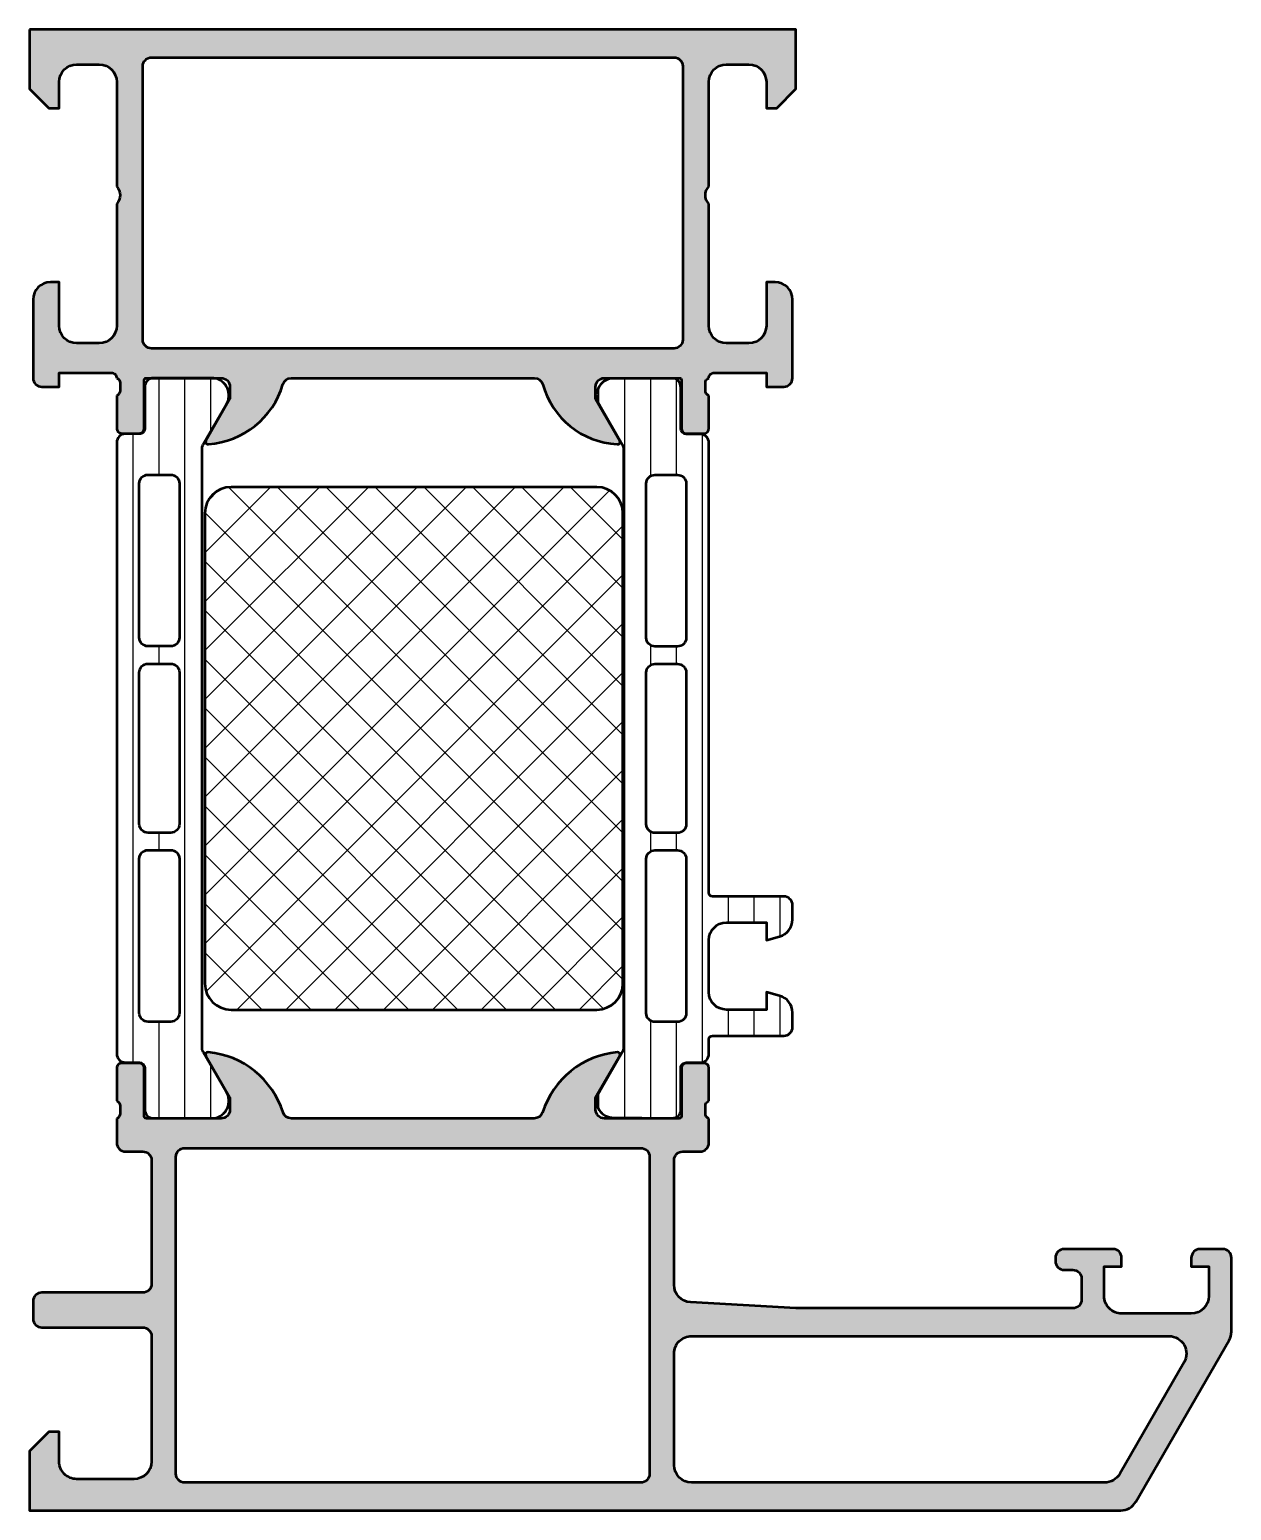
# Model space of a CAD drawing. Extents: x 0 to 69, y 0 to 85.
import ezdxf

# ---------------------------------------------------------------- set-up
doc = ezdxf.new("R2010")
doc.units = 0
for name, color, linetype, lineweight in [('0S-Alu contour', 7, 'Continuous', 50), ('0S-Alu hatch', 252, 'Continuous', 25), ('0S-Plastic contour', 254, 'Continuous', 50), ('0S-Plastic hatch', 253, 'Continuous', 25), ('0S-PT contour', 91, 'Continuous', 50), ('0S-PT hatch', 103, 'Continuous', 25)]:
    doc.layers.add(name, color=color, linetype=linetype, lineweight=lineweight)
pattern_1 = [(90, (0, 0), (-1.4859, 0), [])]

# ---------------------------------------------------------------- blocks, each defined once
blk = doc.blocks.new('345120__5D513619_C225_4E4D_87DE_9710EB73AC24_')
at = {"layer": '0S-Alu hatch'}
h = blk.add_hatch(color=256, dxfattribs=at)
edge = h.paths.add_edge_path()
edge.add_line((0, 84.99999952316278), (0, 81.59996747970575))
edge.add_line((0, 81.59996747970575), (1.099975585937499, 80.49999189376825))
edge.add_line((1.099975585937499, 80.49999189376825), (1.699951171875, 80.49999189376825))
edge.add_line((1.699951171875, 80.49999189376825), (1.699951171874999, 82.00044965744011))
edge.add_ellipse((2.700037571150557, 82.00035562808176), major_axis=(-1.000086403695935, 0), ratio=1, start_angle=270.0049498861601, end_angle=359.99461298015063, ccw=False)
edge.add_line((2.699951171875, 83.0004420280456), (4, 83.0004420280456))
edge.add_ellipse((3.999945191311759, 82.00038721974641), major_axis=(-1.00005480980111, 0), ratio=1, start_angle=180.002703004082, end_angle=269.9968598655917, ccw=False)
edge.add_line((5, 82.00043439865301), (5, 75.99999952316278))
edge.add_ellipse((4.475160659681642, 75.49999952316278), major_axis=(-0.7248836686985083, 0), ratio=1, start_angle=136.3884232636866, end_angle=223.6115767363134, ccw=False)
edge.add_line((5, 74.99999952316278), (5, 67.99999952316278))
edge.add_ellipse((3.999941202271019, 68.00005832089175), major_axis=(-1.000058799457465, 0), ratio=1, start_angle=90.00336866364188, end_angle=179.996631336242, ccw=False)
edge.add_line((4, 66.99999952316278), (2.699951171875, 66.99999952316278))
edge.add_ellipse((2.700038642443912, 68.0000869937317), major_axis=(-1.000087474394129, 0), ratio=1, start_angle=0.005011256110094564, end_angle=89.99498874391998, ccw=False)
edge.add_line((1.699951171875, 67.99999952316227), (1.699951171875, 70.49999952316278))
edge.add_line((1.699951171875, 70.49999952316278), (1.199951171875, 70.49999952316278))
edge.add_arc((1.200038642443942, 69.49991205259384), 1.000087474394158, 90.00501125608184, 179.9949887438899)
edge.add_line((0.1999511718750002, 69.49999952316328), (0.20001220703125, 64.99999952316278))
edge.add_arc((0.6999814664105888, 64.9999764115258), 0.4999692599135194, 179.9973514386468, 270.0035228322339)
edge.add_line((0.7000122070312534, 64.50000715255732), (1.70001220703125, 64.49999952316278))
edge.add_line((1.70001220703125, 64.49999952316278), (1.70001220703125, 65.29999494552607))
edge.add_line((1.70001220703125, 65.29999494552607), (4.699920654296866, 65.29999494552607))
edge.add_ellipse((4.70053773361598, 65.00062420010241), major_axis=(-0.2993713814017683, 0), ratio=1, start_angle=179.8789847210054, end_angle=270.11810102048184, ccw=False)
edge.add_ellipse((4.921072000722593, 64.73247130177513), major_axis=(-0.2788950563274193, 0), ratio=1, start_angle=178.8354106259032, end_angle=253.5801235805081, ccw=False)
edge.add_line((5.199909447265626, 64.72680289377676), (5.199909447265627, 64.27320889377677))
edge.add_ellipse((4.921041351622446, 64.26754823429971), major_axis=(-0.2789255417371629, 0), ratio=1, start_angle=106.42459455535601, end_angle=181.1628700728862, ccw=False)
edge.add_line((4.999908447265623, 64.00000489377676), (4.999908447265625, 62.11999389376825))
edge.add_arc((5.299908447265626, 62.11999389376825), 0.3000000000000007, 180, 270.0000000000002)
edge.add_line((5.299908447265627, 61.81999389376826), (6.27988276630841, 61.81999389376826))
edge.add_arc((6.279882766308411, 62.11999389376825), 0.3000000000000043, 269.9999999999998, 360)
edge.add_line((6.579882766308415, 62.11999389376825), (6.579882766308412, 64.87999189376825))
edge.add_ellipse((6.699882766308418, 64.87999189376825), major_axis=(-0.1200000000000054, 0), ratio=1, start_angle=270.00000000000296, end_angle=360, ccw=False)
edge.add_line((6.699882766308411, 64.99999189376825), (10.99987792968751, 65.00012159347528))
edge.add_ellipse((10.99989081194119, 64.50013447586733), major_axis=(-0.4999871177739147, 0), ratio=1, start_angle=179.9993980350858, end_angle=270.0014762355677, ccw=False)
edge.add_line((11.4998779296875, 64.5001292228678), (11.4998779296875, 63.8001246452331))
edge.add_line((11.4998779296875, 63.8001246452331), (10.11163330078125, 61.39560651779169))
edge.add_arc((10.2354760166632, 61.33769669777555), 0.1367134431258271, 154.9388426484942, 284.9266257937842)
edge.add_arc((9.920909795920158, 66.01638053090633), 4.823483216037484, 274.1585276595125, 343.4516360774273)
edge.add_ellipse((15.02389249098139, 64.50012159347516), major_axis=(-0.50000000000014, 0), ratio=1, start_angle=270.0000000000018, end_angle=343.45163607742734, ccw=False)
edge.add_line((15.02389249098137, 65.0001215934753), (28.97897234221998, 65.00012159347528))
edge.add_ellipse((28.97897234221998, 64.50012159347514), major_axis=(-0.5000000000001421, 0), ratio=1, start_angle=195.5022685849586, end_angle=270, ccw=False)
edge.add_arc((33.97791587154023, 65.88666448296429), 4.687671692939359, 195.5022685849561, 266.9583986954666)
edge.add_arc((33.76730593307565, 61.33526254644692), 0.1351541355356594, 253.6162966762189, 386.5182348815064)
edge.add_line((33.88824081420898, 61.3956065177917), (32.49999618530273, 63.80012464523308))
edge.add_line((32.49999618530273, 63.80012464523308), (32.49999618530273, 64.50012922286982))
edge.add_ellipse((32.99998330304908, 64.5001344758673), major_axis=(-0.4999871177739381, 0), ratio=1, start_angle=-90.00147623556319, end_angle=0.0006019649143240713, ccw=False)
edge.add_line((32.99999618530272, 65.00012159347528), (37.3000220396001, 65.00012904952963))
edge.add_ellipse((37.30002203960012, 64.88012922286983), major_axis=(-0.1199998266598214, 0), ratio=1, start_angle=180, end_angle=270.0000000000102, ccw=False)
edge.add_line((37.42002186625994, 64.88012922286981), (37.42002186625994, 62.12013122286982))
edge.add_arc((37.72002186625995, 62.12013122286981), 0.3000000000000043, 180, 269.9999999999986)
edge.add_line((37.72002186625994, 61.8201312228698), (38.69999618530272, 61.8201312228698))
edge.add_arc((38.69999618530271, 62.12013122286982), 0.3000000000000043, 270.0000000000013, 360)
edge.add_line((38.99999618530272, 62.12013122286982), (38.99999618530272, 64.00014222287832))
edge.add_ellipse((39.07886328094587, 64.26768556340126), major_axis=(-0.2789255417371403, 0), ratio=1, start_angle=-1.1628700728896888, end_angle=73.57540544464757, ccw=False)
edge.add_line((38.79999518530272, 64.27334622287833), (38.79999518530274, 64.72694022287833))
edge.add_ellipse((39.07883263184575, 64.73260863087673), major_axis=(-0.2788950563274028, 0), ratio=1, start_angle=-73.58012358049967, end_angle=1.1645893741024906, ccw=False)
edge.add_ellipse((39.29930476826629, 65.00068653841224), major_axis=(-0.2993091018266884, 0), ratio=1, start_angle=-90.12344696696829, end_angle=0.1066851849668069, ccw=False)
edge.add_line((39.2999496459961, 65.29999494552607), (42.29985809326172, 65.29999494552607))
edge.add_line((42.29985809326172, 65.29999494552607), (42.29985809326172, 64.49999952316278))
edge.add_line((42.29985809326172, 64.49999952316278), (43.29985809326171, 64.50000715255732))
edge.add_arc((43.29988883388238, 64.99997641152581), 0.4999692599135316, 269.9964771677659, 360.0026485613531)
edge.add_line((43.79985809326172, 64.99999952316283), (43.79991912841797, 69.49999952316278))
edge.add_arc((42.79983165784902, 69.49991205259384), 1.000087474394158, 0.0050112561101264, 89.99498874391819)
edge.add_line((42.79991912841796, 70.49999952316278), (42.29991912841796, 70.49999952316278))
edge.add_line((42.29991912841796, 70.49999952316278), (42.29991912841796, 67.99999952316278))
edge.add_ellipse((41.29983165784902, 68.00008699373171), major_axis=(-1.000087474394165, 0), ratio=1, start_angle=90.00501125608218, end_angle=179.99498874389, ccw=False)
edge.add_line((41.29991912841797, 66.99999952316278), (39.99987030029297, 66.99999952316278))
edge.add_ellipse((39.99992287798285, 68.0000482859621), major_axis=(-1.000048764181448, 0), ratio=1, start_angle=0.0027937662852082212, end_angle=89.99698766716602, ccw=False)
edge.add_line((38.99987411499024, 67.99999952316415), (38.99987411499024, 74.99999952316278))
edge.add_ellipse((39.52471345530859, 75.49999952316278), major_axis=(-0.7248836686985038, 0), ratio=1, start_angle=-43.61157673631379, end_angle=43.61157673631379, ccw=False)
edge.add_line((38.99987411499024, 75.99999952316278), (38.99987411499024, 82.00043439865107))
edge.add_ellipse((39.99991888881756, 82.00039725470883), major_axis=(-1.000044774517131, 0), ratio=1, start_angle=270.00278379275005, end_angle=359.9978719041484, ccw=False)
edge.add_line((39.99987030029297, 83.0004420280456), (41.29991912841797, 83.0004420280456))
edge.add_ellipse((41.2998327291424, 82.00035562808176), major_axis=(-1.000086403695928, 0), ratio=1, start_angle=180.0053870199847, end_angle=269.99505011383974, ccw=False)
edge.add_line((42.29991912841796, 82.00044965744101), (42.29991912841796, 80.49999189376825))
edge.add_line((42.29991912841796, 80.49999189376825), (42.89989471435546, 80.49999189376825))
edge.add_line((42.89989471435546, 80.49999189376825), (43.99987030029296, 81.59996747970575))
edge.add_line((43.99987030029296, 81.59996747970575), (43.99987030029298, 84.99999952316278))
edge.add_line((43.99987030029298, 84.99999952316278), (0, 84.99999952316278))
edge = h.paths.add_edge_path()
edge.add_line((6.500015258789062, 67.19999647140497), (6.500015258789062, 82.89999341964715))
edge.add_ellipse((7.000017999656677, 82.89999067877955), major_axis=(-0.500002740875127, 0), ratio=1, start_angle=270.00031407857136, end_angle=359.99968592151924, ccw=False)
edge.add_line((7.000015258789062, 83.39999341964716), (36.99985885620117, 83.39999341964716))
edge.add_ellipse((36.99985611533357, 82.89999067877955), major_axis=(-0.5000027408751199, 0), ratio=1, start_angle=180.0003140784808, end_angle=269.99968592142943, ccw=False)
edge.add_line((37.49985885620117, 82.89999341964715), (37.49985885620117, 67.19999647140577))
edge.add_ellipse((36.99985611533357, 67.19999921227259), major_axis=(-0.5000027408751199, 0), ratio=1, start_angle=90.00031407857063, end_angle=179.9996859215194, ccw=False)
edge.add_line((36.99985885620117, 66.69999647140497), (7.000015258789062, 66.69999647140497))
edge.add_ellipse((7.000017999656683, 67.19999921227259), major_axis=(-0.5000027408751332, 0), ratio=1, start_angle=0.00031407848081244083, end_angle=89.9996859214279, ccw=False)
at = {"layer": '0S-Alu contour', "color": 7}
for points in [[(0, 84.99999952316278), (0, 81.59996747970575), (1.099975585937499, 80.49999189376825), (1.699951171875, 80.49999189376825), (1.699951171874999, 82.00044965744011)], [(42.29991912841796, 82.00044965744101), (42.29991912841796, 80.49999189376825), (42.89989471435546, 80.49999189376825), (43.99987030029296, 81.59996747970575), (43.99987030029298, 84.99999952316278), (0, 84.99999952316278)], [(7.000015258789062, 83.39999341964716), (36.99985885620117, 83.39999341964716)], [(2.699951171875, 83.0004420280456), (4, 83.0004420280456)], [(6.500015258789062, 67.19999647140497), (6.500015258789062, 82.89999341964715)], [(37.49985885620117, 82.89999341964715), (37.49985885620117, 67.19999647140577)], [(39.99987030029297, 83.0004420280456), (41.29991912841797, 83.0004420280456)], [(5, 82.00043439865301), (5, 75.99999952316278)], [(38.99987411499024, 75.99999952316278), (38.99987411499024, 82.00043439865107)], [(5, 74.99999952316278), (5, 67.99999952316278)], [(38.99987411499024, 67.99999952316415), (38.99987411499024, 74.99999952316278)], [(1.699951171875, 67.99999952316227), (1.699951171875, 70.49999952316278), (1.199951171875, 70.49999952316278)], [(42.79991912841796, 70.49999952316278), (42.29991912841796, 70.49999952316278), (42.29991912841796, 67.99999952316278)], [(0.1999511718750002, 69.49999952316328), (0.20001220703125, 64.99999952316278)], [(43.79985809326172, 64.99999952316283), (43.79991912841797, 69.49999952316278)], [(4, 66.99999952316278), (2.699951171875, 66.99999952316278)], [(36.99985885620117, 66.69999647140497), (7.000015258789062, 66.69999647140497)], [(41.29991912841797, 66.99999952316278), (39.99987030029297, 66.99999952316278)], [(0.7000122070312534, 64.50000715255732), (1.70001220703125, 64.49999952316278), (1.70001220703125, 65.29999494552607), (4.699920654296866, 65.29999494552607)], [(5.199909447265626, 64.72680289377676), (5.199909447265627, 64.27320889377677)], [(6.579882766308415, 62.11999389376825), (6.579882766308412, 64.87999189376825)], [(6.699882766308411, 64.99999189376825), (10.99987792968751, 65.00012159347528)], [(15.02389249098137, 65.0001215934753), (28.97897234221998, 65.00012159347528)], [(32.99999618530272, 65.00012159347528), (37.3000220396001, 65.00012904952963)], [(37.42002186625994, 64.88012922286981), (37.42002186625994, 62.12013122286982)], [(38.79999518530272, 64.27334622287833), (38.79999518530274, 64.72694022287833)], [(39.2999496459961, 65.29999494552607), (42.29985809326172, 65.29999494552607), (42.29985809326172, 64.49999952316278), (43.29985809326171, 64.50000715255732)], [(4.999908447265623, 64.00000489377676), (4.999908447265625, 62.11999389376825)], [(11.4998779296875, 64.5001292228678), (11.4998779296875, 63.8001246452331), (10.11163330078125, 61.39560651779169)], [(33.88824081420898, 61.3956065177917), (32.49999618530273, 63.80012464523308), (32.49999618530273, 64.50012922286982)], [(38.99999618530272, 62.12013122286982), (38.99999618530272, 64.00014222287832)], [(5.299908447265627, 61.81999389376826), (6.27988276630841, 61.81999389376826)], [(37.72002186625994, 61.8201312228698), (38.69999618530272, 61.8201312228698)]]:
    blk.add_lwpolyline(points, dxfattribs=at)
at = {"layer": '0S-Alu contour', "color": 7, "extrusion": (0, 0, -1)}
for centre, radius, start, end in [((-7.000017999656677, 82.89999067877955), 0.500002740875127, 0.0003140784807261, 89.99968592142865), ((-36.99985611533357, 82.89999067877955), 0.5000027408751199, 90.00031407857054, 179.9996859215192), ((-2.700037571150557, 82.00035562808176), 1.000086403695935, 0.0053870198493499, 89.9950501138399), ((-3.999945191311759, 82.00038721974641), 1.00005480980111, 90.00314013440828, 179.997296995918), ((-39.99991888881756, 82.00039725470883), 1.000044774517131, 0.0021280958516367, 89.99721620724998), ((-41.2998327291424, 82.00035562808176), 1.000086403695928, 90.00494988616028, 179.9946129800153), ((-4.475160659681642, 75.49999952316278), 0.7248836686985083, 136.3884232636866, 223.6115767363134), ((-39.52471345530859, 75.49999952316278), 0.7248836686985038, 316.3884232636862, 43.61157673631377), ((-2.700038642443912, 68.0000869937317), 1.000087474394129, 270.0050112560801, 359.9949887438899), ((-3.999941202271019, 68.00005832089175), 1.000058799457465, 180.003368663758, 269.9966313363581), ((-7.000017999656683, 67.19999921227259), 0.5000027408751332, 270.0003140785721, 359.9996859215192), ((-36.99985611533357, 67.19999921227259), 0.5000027408751199, 180.0003140784807, 269.9996859214294), ((-39.99992287798285, 68.0000482859621), 1.000048764181448, 270.003012332834, 359.9972062337148), ((-41.29983165784902, 68.00008699373171), 1.000087474394165, 180.0050112561101, 269.9949887439178), ((-4.70053773361598, 65.00062420010241), 0.2993713814017683, 89.88189897951818, 180.1210152789946), ((-4.921072000722593, 64.73247130177513), 0.2788950563274193, 106.4198764194919, 181.1645893740969), ((-6.699882766308418, 64.87999189376825), 0.1200000000000054, 0, 89.99999999999703), ((-10.99989081194119, 64.50013447586733), 0.4999871177739148, 89.99852376443229, 180.0006019649143), ((-15.02389249098139, 64.50012159347516), 0.50000000000014, 16.5483639225727, 89.99999999999817), ((-28.97897234221998, 64.50012159347514), 0.5000000000001421, 90, 164.4977314150414), ((-32.99998330304908, 64.5001344758673), 0.4999871177739381, 359.9993980350857, 90.00147623556323), ((-37.30002203960012, 64.88012922286983), 0.1199998266598214, 89.99999999998983, 180), ((-39.07883263184575, 64.73260863087673), 0.2788950563274028, 358.8354106258975, 73.58012358049979), ((-39.29930476826629, 65.00068653841224), 0.2993091018266884, 359.8933148150332, 90.12344696696834), ((-4.921041351622446, 64.26754823429971), 0.2789255417371629, 178.8371299271138, 253.575405444644), ((-39.07886328094587, 64.26768556340126), 0.2789255417371403, 286.4245945553525, 1.162870072889672)]:
    blk.add_arc(centre, radius, start, end, dxfattribs=at)
at = {"layer": '0S-Alu contour', "color": 7}
for centre, radius, start, end in [((1.200038642443942, 69.49991205259384), 1.000087474394158, 90.00501125608184, 179.9949887438899), ((42.79983165784902, 69.49991205259384), 1.000087474394158, 0.0050112561101264, 89.99498874391819), ((0.6999814664105888, 64.9999764115258), 0.4999692599135194, 179.9973514386468, 270.0035228322339), ((9.920909795920158, 66.01638053090633), 4.823483216037484, 274.1585276595125, 343.4516360774273), ((33.97791587154023, 65.88666448296429), 4.687671692939359, 195.5022685849561, 266.9583986954666), ((43.29988883388238, 64.99997641152581), 0.4999692599135316, 269.9964771677659, 0.0026485613531484), ((5.299908447265626, 62.11999389376825), 0.3000000000000007, 180, 270.0000000000002), ((6.279882766308411, 62.11999389376825), 0.3000000000000043, 269.9999999999998, 0), ((37.72002186625995, 62.12013122286981), 0.3000000000000043, 180, 269.9999999999986), ((38.69999618530271, 62.12013122286982), 0.3000000000000043, 270.0000000000013, 0), ((10.2354760166632, 61.33769669777555), 0.1367134431258271, 154.9388426484942, 284.9266257937842), ((33.76730593307565, 61.33526254644692), 0.1351541355356594, 253.6162966762189, 26.51823488150635)]:
    blk.add_arc(centre, radius, start, end, dxfattribs=at)
blk = doc.blocks.new('284035__A3D7CD79_B9CD_47EB_A860_35C0FE512567___393F208A_9C1D_455E_886C_1806FA2FA6F2_')
at = {"layer": '0S-Plastic hatch'}
h = blk.add_hatch(dxfattribs=at)
h.set_pattern_fill('ANSI31', color=256, scale=0.4680000000000001, angle=45, style=0)
h.set_pattern_definition(pattern_1)
edge = h.paths.add_edge_path()
edge.add_line((4.99875316199033, 61.29235577843108), (4.999865851479134, 26.20985706892869))
edge.add_arc((5.499863172325637, 26.20987292702808), 0.4999973210979835, 180.0018172140356, 270.0020240769155)
edge.add_line((5.499880835634241, 25.70987560624209), (6.310215562531987, 25.70990423279008))
edge.add_ellipse((6.310226160577547, 25.40990423297728), major_axis=(-0.2999999999999987, 0), ratio=1, start_angle=180.0020752991279, end_angle=270.00202407760605, ccw=False)
edge.add_line((6.610226160380755, 25.4099150992182), (6.609981139799932, 23.00991670582849))
edge.add_arc((7.109977117006169, 23.00993217644588), 0.499995977445579, 180.0017728165192, 270.0020872367505)
edge.add_line((7.10999533143641, 22.50993619933206), (10.58653936268191, 22.51006284689494))
edge.add_arc((10.44419286180014, 23.49987576636565), 0.9999960709244833, 278.1836833497854, 392.7290913977267)
edge.add_line((11.28542592802038, 24.04054116211618), (9.966873498563984, 26.32415025136554))
edge.add_ellipse((10.39987715981602, 26.57416590955994), major_axis=(-0.5000000000000481, 0), ratio=1, start_angle=0.0018117430832944592, end_angle=30.002071897231076, ccw=False)
edge.add_line((9.899877160065945, 26.57415009911673), (9.898790847672744, 60.92841780917886))
edge.add_ellipse((10.39879084742281, 60.92843361962196), major_axis=(-0.5000000000000366, 0), ratio=1, start_angle=-29.997921301458177, end_angle=0.0018117430832944592, ccw=False)
edge.add_line((9.965769075782111, 61.17841790969873), (11.28415607356917, 63.46212251095384))
edge.add_arc((10.44288384291037, 64.00272696504832), 0.9999960709244877, 327.2750591980468, 441.8204672459867)
edge.add_line((10.58515863982459, 64.99255019372475), (7.10861440020827, 64.99242354616824))
edge.add_arc((7.108632614638507, 64.49242756905446), 0.4999959774455521, 90.00208723675013, 180.0023777790715)
edge.add_line((6.608636637623515, 64.49240681918452), (6.6090555134638, 62.09244994367308))
edge.add_ellipse((6.309055518033103, 62.0923975836117), major_axis=(-0.29999999999999, 0), ratio=1, start_angle=90.0020240765632, end_angle=180.010000035117, ccw=False)
edge.add_line((6.309066116073203, 61.79239758379891), (5.498732819528203, 61.79236895731642))
edge.add_arc((5.498750482836811, 61.29237163653045), 0.4999973210979595, 90.00202407691594, 180.0018172140356)
edge = h.paths.add_edge_path()
edge.add_line((6.299314550049844, 50.10129095037584), (6.299314550049844, 58.95130010564918))
edge.add_ellipse((6.799299291260775, 58.95130010565438), major_axis=(-0.4999847412109304, 0), ratio=1, start_angle=269.9999999999992, end_angle=360, ccw=False)
edge.add_line((6.799299291260782, 59.45128484686531), (8.099309972413124, 59.45128484686531))
edge.add_ellipse((8.099309972413131, 58.95126958807625), major_axis=(-0.5000152587890554, 0), ratio=1, start_angle=180, end_angle=270.0000000000008, ccw=False)
edge.add_line((8.599325231202188, 58.95126958807106), (8.599325231202188, 50.10129095038099))
edge.add_ellipse((8.099328870558866, 50.1012873110243), major_axis=(-0.4999963606565677, 0), ratio=1, start_angle=89.9995829574089, end_angle=180.0004170428646, ccw=False)
edge.add_line((8.099325231202188, 49.60129095038098), (6.799331124934271, 49.60129095038098))
edge.add_ellipse((6.799314552137465, 50.10129095219395), major_axis=(-0.5000000020876216, 0), ratio=1, start_angle=0, end_angle=90.00189910261582, ccw=False)
edge = h.paths.add_edge_path()
edge.add_line((8.599325231202188, 48.10129095037579), (8.599325231202188, 39.40128484686011))
edge.add_ellipse((8.099325231202174, 39.40128484686532), major_axis=(-0.5000000000000142, 0), ratio=1, start_angle=90.000000001192, end_angle=180, ccw=False)
edge.add_line((8.099325231212577, 38.90128484686531), (6.799314550060246, 38.9012848468653))
edge.add_ellipse((6.79931455004983, 39.4012848468653), major_axis=(-0.4999999999999929, 0), ratio=1, start_angle=0, end_angle=90.00000000119371, ccw=False)
edge.add_line((6.299314550049837, 39.4012848468601), (6.299314550049844, 48.10129095037578))
edge.add_ellipse((6.799314550049844, 48.10129095038099), major_axis=(-0.5, 0), ratio=1, start_angle=270, end_angle=360, ccw=False)
edge.add_line((6.799314550049844, 48.60129095038098), (8.099325231202203, 48.60129095038098))
edge.add_ellipse((8.099325231202199, 48.10129095038099), major_axis=(-0.4999999999999929, 0), ratio=1, start_angle=180, end_angle=269.9999999999996, ccw=False)
edge = h.paths.add_edge_path()
edge.add_line((6.299314550039456, 28.55129095107429), (6.299314550039456, 37.40128484755855))
edge.add_ellipse((6.799314552196763, 37.4012848456811), major_axis=(-0.5000000021573073, 0), ratio=1, start_angle=269.9981009105044, end_angle=360, ccw=False)
edge.add_line((6.799331124879076, 37.90128484756375), (8.099325231191814, 37.90128484756376))
edge.add_ellipse((8.099328870548534, 37.4012884869205), major_axis=(-0.4999963606565109, 0), ratio=1, start_angle=179.9995829571355, end_angle=270.0004170425959, ccw=False)
edge.add_line((8.5993252311918, 37.40128484756374), (8.5993252311918, 28.55129095107944))
edge.add_ellipse((8.099328870548424, 28.55128731172282), major_axis=(-0.499996360656621, 0), ratio=1, start_angle=89.9995829574151, end_angle=180.0004170428646, ccw=False)
edge.add_line((8.0993252311918, 28.05129095107944), (6.799331124923897, 28.05129095107945))
edge.add_ellipse((6.799314552127077, 28.55129095289241), major_axis=(-0.5000000020876216, 0), ratio=1, start_angle=0, end_angle=90.00189910261747, ccw=False)
at = {"layer": '0S-Alu contour', "color": 7}
for points in [[(6.299314550049844, 50.10129095037584), (6.299314550049844, 58.95130010564918)], [(6.799299291260782, 59.45128484686531), (8.099309972413124, 59.45128484686531)], [(8.599325231202188, 58.95126958807106), (8.599325231202188, 50.10129095038099)], [(8.099325231202188, 49.60129095038098), (6.799331124934271, 49.60129095038098)], [(6.799314550049844, 48.60129095038098), (8.099325231202203, 48.60129095038098)], [(6.299314550049837, 39.4012848468601), (6.299314550049844, 48.10129095037578)], [(8.599325231202188, 48.10129095037579), (8.599325231202188, 39.40128484686011)], [(8.099325231212577, 38.90128484686531), (6.799314550060246, 38.9012848468653)], [(6.299314550039456, 28.55129095107429), (6.299314550039456, 37.40128484755855)], [(6.799331124879076, 37.90128484756375), (8.099325231191814, 37.90128484756376)], [(8.5993252311918, 37.40128484756374), (8.5993252311918, 28.55129095107944)], [(8.0993252311918, 28.05129095107944), (6.799331124923897, 28.05129095107945)]]:
    blk.add_lwpolyline(points, dxfattribs=at)
at = {"layer": '0S-Alu contour', "color": 7, "extrusion": (0, 0, -1)}
for centre, radius, start, end in [((-6.799299291260775, 58.95130010565438), 0.4999847412109304, 0, 90.00000000000081), ((-8.099309972413131, 58.95126958807625), 0.5000152587890554, 89.9999999999992, 180), ((-6.799314552137465, 50.10129095219395), 0.5000000020876216, 269.9981008973842, 0), ((-8.099328870558866, 50.1012873110243), 0.4999963606565677, 179.9995829571354, 270.0004170425911), ((-6.799314550049844, 48.10129095038099), 0.5, 0, 90), ((-8.099325231202199, 48.10129095038099), 0.4999999999999929, 90.0000000000004, 180), ((-6.79931455004983, 39.4012848468653), 0.4999999999999929, 269.9999999988063, 0), ((-8.099325231202174, 39.40128484686532), 0.5000000000000142, 180, 269.999999998808), ((-6.799314552196763, 37.4012848456811), 0.5000000021573073, 0, 90.00189908949562), ((-8.099328870548534, 37.4012884869205), 0.4999963606565109, 89.99958295740409, 180.0004170428646), ((-6.799314552127077, 28.55129095289241), 0.5000000020876216, 269.9981008973825, 0), ((-8.099328870548424, 28.55128731172282), 0.499996360656621, 179.9995829571354, 270.0004170425849)]:
    blk.add_arc(centre, radius, start, end, dxfattribs=at)
at = {"layer": '0S-Plastic contour', "color": 7}
for points in [[(10.58515863982459, 64.99255019372475), (7.10861440020827, 64.99242354616824)], [(6.608636637623515, 64.49240681918452), (6.6090555134638, 62.09244994367308)], [(9.965769075782111, 61.17841790969873), (11.28415607356917, 63.46212251095384)], [(4.99875316199033, 61.29235577843108), (4.999865851479134, 26.20985706892869)], [(6.309066116073203, 61.79239758379891), (5.498732819528203, 61.79236895731642)], [(9.899877160065945, 26.57415009911673), (9.898790847672744, 60.92841780917886)], [(5.499880835634241, 25.70987560624209), (6.310215562531987, 25.70990423279008)], [(11.28542592802038, 24.04054116211618), (9.966873498563984, 26.32415025136554)], [(6.610226160380755, 25.4099150992182), (6.609981139799932, 23.00991670582849)], [(7.10999533143641, 22.50993619933206), (10.58653936268191, 22.51006284689494)]]:
    blk.add_lwpolyline(points, dxfattribs=at)
for centre, radius, start, end in [((7.108632614638507, 64.49242756905446), 0.4999959774455521, 90.00208723675013, 180.0023777790715), ((10.44288384291037, 64.00272696504832), 0.9999960709244877, 327.2750591980468, 81.82046724598675), ((5.498750482836811, 61.29237163653045), 0.4999973210979595, 90.00202407691594, 180.0018172140356), ((5.499863172325637, 26.20987292702808), 0.4999973210979835, 180.0018172140356, 270.0020240769155), ((10.44419286180014, 23.49987576636565), 0.9999960709244833, 278.1836833497854, 32.72909139772675), ((7.109977117006169, 23.00993217644588), 0.499995977445579, 180.0017728165192, 270.0020872367505)]:
    blk.add_arc(centre, radius, start, end, dxfattribs=at)
at = {"layer": '0S-Plastic contour', "color": 7, "extrusion": (0, 0, -1)}
for centre, radius, start, end in [((-6.309055518033103, 62.0923975836117), 0.29999999999999, 179.989999964883, 269.9979759234368), ((-10.39879084742281, 60.92843361962196), 0.5000000000000366, 359.9981882569167, 29.99792130145823), ((-10.39987715981602, 26.57416590955994), 0.5000000000000481, 329.9979281027689, 359.9981882569167), ((-6.310226160577547, 25.40990423297728), 0.2999999999999987, 89.99797592239396, 179.9979247008721)]:
    blk.add_arc(centre, radius, start, end, dxfattribs=at)
blk = doc.blocks.new('284035__770BF526_16D2_4303_8D42_E1DBD046E04F___C1C54037_022A_4118_9777_8D32D1AEF138_')
at = {"layer": '0S-Plastic hatch'}
h = blk.add_hatch(dxfattribs=at)
h.set_pattern_fill('ANSI31', color=256, scale=0.4680000000000001, angle=45, style=0)
h.set_pattern_definition(pattern_1)
edge = h.paths.add_edge_path()
edge.add_line((34.09998855703174, 60.91833314019055), (34.10107486946282, 26.56406438459115))
edge.add_ellipse((33.60107486977208, 26.56404679696934), major_axis=(-0.500000000000068, 0), ratio=1, start_angle=150.0020786985412, end_angle=180.0020153930485, ccw=False)
edge.add_line((34.0340966414128, 26.31406250689255), (32.71570964362576, 24.03035790563746))
edge.add_arc((33.48901955307809, 23.49461144635507), 0.9407616513712657, 145.2859152921439, 265.4693820780111)
edge.add_line((33.41470707737032, 22.55678942664932), (36.89124857317617, 22.52076237158533))
edge.add_arc((36.9248632237438, 22.98612432631836), 0.466574424551672, 265.8685097930475, 361.7132389421505)
edge.add_line((37.39122907957142, 23.00007359740677), (37.39081019935863, 25.40007196674527))
edge.add_ellipse((37.69081019916184, 25.40008283297958), major_axis=(-0.3000000000000041, 0), ratio=1, start_angle=-89.99792470211253, end_angle=0.002075297898500139, ccw=False)
edge.add_line((37.69079933292751, 25.7000828327828), (38.50113066574241, 25.700111459201))
edge.add_arc((38.50111523435811, 26.20010878006084), 0.4999973210979719, 270.0017683158601, 360.0023822800018)
edge.add_line((39.00111255502389, 26.20012956926355), (39.00243310001383, 27.04120181439143))
edge.add_ellipse((39.20243310001383, 27.04120181439143), major_axis=(-0.1999999999999957, 0), ratio=1, start_angle=270.00000000000205, end_angle=360, ccw=False)
edge.add_line((39.20243310001382, 27.24120181439142), (43.30243310000217, 27.24120181439142))
edge.add_arc((43.30243310000218, 27.74120181439143), 0.5000000000000031, 269.9999999999992, 360)
edge.add_line((43.80243310000218, 27.74120181439142), (43.80243310000173, 28.57195103774948))
edge.add_arc((42.80243310000226, 28.57195103774945), 0.9999999999994567, 0, 74.99999999891949)
edge.add_line((43.06125214512286, 29.53787686403311), (42.30243310000229, 29.74120181439137))
edge.add_line((42.30243310000229, 29.74120181439137), (42.30243310000218, 28.74120181439142))
edge.add_line((42.30243310000218, 28.74120181439142), (40.00243310001383, 28.74120181439142))
edge.add_ellipse((40.00414234573504, 29.74532829859306), major_axis=(-1.004127938958025, 0), ratio=1, start_angle=0.23408772131568867, end_angle=89.90246998467933, ccw=False)
edge.add_line((39.00002278728715, 29.74122584341729), (39.00002278728715, 32.74110419756097))
edge.add_ellipse((40.00414213385486, 32.73707584171383), major_axis=(-1.004127427074081, 0), ratio=1, start_angle=270.097517975085, end_angle=359.770140321516, ccw=False)
edge.add_line((40.00243310001378, 33.74120181439143), (42.30243310000219, 33.74120181439142))
edge.add_line((42.30243310000219, 33.74120181439142), (42.30243310000218, 32.74120181439142))
edge.add_line((42.30243310000218, 32.74120181439142), (43.06125214512285, 32.9445267647196))
edge.add_arc((42.80243310000205, 33.91045259100384), 1.000000000000067, 285.0000000010829, 360)
edge.add_line((43.80243310000213, 33.91045259100381), (43.80243310000213, 34.74120181439148))
edge.add_arc((43.30243310000218, 34.74120181439148), 0.4999999999999467, 0, 90)
edge.add_line((43.30243310000218, 35.24120181439143), (39.2024331000139, 35.24120181439143))
edge.add_ellipse((39.20416165290917, 35.44537491023468), major_axis=(-0.2041804127758823, 0), ratio=1, start_angle=1.1558689438177794, end_angle=89.51493893428051, ccw=False)
edge.add_line((39.00002278728715, 35.44125611139533), (38.99999986572914, 61.28262292094751))
edge.add_arc((38.50000254486929, 61.28260748956321), 0.4999973210979746, 0.0017683158931002, 90.00238227991125)
edge.add_line((38.49998175566661, 61.78260481022899), (37.68965042285168, 61.7825761838108))
edge.add_ellipse((37.68963955661738, 62.082576183614), major_axis=(-0.3000000000000041, 0), ratio=1, start_angle=0.002075297898500139, end_angle=90.00207529788338, ccw=False)
edge.add_line((37.38963955681416, 62.08256531737969), (37.38988457739498, 64.48256371076516))
edge.add_arc((36.88988860018874, 64.4825482401454), 0.4999959774455828, 0.0017728167248697, 90.00237777907287)
edge.add_line((36.88986785031883, 64.98254421716042), (33.413326354513, 64.98241756969632))
edge.add_arc((33.55567285539478, 63.99260465022564), 0.9999960709244813, 98.1836833497854, 212.7290913977266)
edge.add_line((32.71443978917453, 63.45193925447511), (34.03299221863093, 61.16833016522574))
edge.add_ellipse((33.59998855737901, 60.91831450703137), major_axis=(-0.4999999999999318, 0), ratio=1, start_angle=180.0021352027152, end_angle=210.0020718972341, ccw=False)
edge = h.paths.add_edge_path()
edge.add_line((35.40054048600312, 50.09119556902756), (35.40054048600312, 58.94118946551185))
edge.add_ellipse((35.90053684664648, 58.94119310486849), major_axis=(-0.4999963606566095, 0), ratio=1, start_angle=-90.0004170425853, end_angle=0.00041704286462618256, ccw=False)
edge.add_line((35.90054048600311, 59.44118946551185), (37.20053459227101, 59.44118946551185))
edge.add_ellipse((37.20055116506783, 58.94118946369888), major_axis=(-0.5000000020876283, 0), ratio=1, start_angle=180, end_angle=270.001899102617, ccw=False)
edge.add_line((37.70055116715546, 58.94118946551699), (37.70055116715547, 50.09119556903273))
edge.add_ellipse((37.20055116499816, 50.09119557091019), major_axis=(-0.5000000021573054, 0), ratio=1, start_angle=89.99810091050358, end_angle=180, ccw=False)
edge.add_line((37.20053459231584, 49.59119556902755), (35.9005404860031, 49.59119556902752))
edge.add_ellipse((35.90053684664638, 50.09119192967078), major_axis=(-0.4999963606565056, 0), ratio=1, start_angle=-0.000417042864683026, end_angle=90.00041704259593, ccw=False)
edge = h.paths.add_edge_path()
edge.add_line((35.40054048599273, 39.39118946621551), (35.40054048599273, 48.09119556973119))
edge.add_ellipse((35.90054048599274, 48.09119556972597), major_axis=(-0.5000000000000134, 0), ratio=1, start_angle=270.000000001192, end_angle=360, ccw=False)
edge.add_line((35.90054048598234, 48.59119556972599), (37.20055116713466, 48.591195569726))
edge.add_ellipse((37.20055116714509, 48.09119556972599), major_axis=(-0.5000000000000053, 0), ratio=1, start_angle=180, end_angle=270.00000000119445, ccw=False)
edge.add_line((37.70055116714509, 48.09119556973119), (37.70055116714508, 39.39118946621551))
edge.add_ellipse((37.20055116714508, 39.39118946621031), major_axis=(-0.4999999999999982, 0), ratio=1, start_angle=90, end_angle=180, ccw=False)
edge.add_line((37.20055116714508, 38.89118946621032), (35.90054048599272, 38.89118946621032))
edge.add_ellipse((35.90054048599273, 39.39118946621031), major_axis=(-0.4999999999999938, 0), ratio=1, start_angle=0, end_angle=89.9999999999992, ccw=False)
edge = h.paths.add_edge_path()
edge.add_line((35.40054048599273, 28.54121082852024), (35.40054048599273, 37.39118946621031))
edge.add_ellipse((35.90053684663606, 37.39119310556699), major_axis=(-0.4999963606565686, 0), ratio=1, start_angle=-90.00041704259098, end_angle=0.00041704286462618256, ccw=False)
edge.add_line((35.90054048599274, 37.89118946621031), (37.20053459226065, 37.89118946621031))
edge.add_ellipse((37.20055116505746, 37.39118946439735), major_axis=(-0.5000000020876203, 0), ratio=1, start_angle=180, end_angle=270.0018991026154, ccw=False)
edge.add_line((37.70055116714507, 37.39118946621545), (37.70055116714508, 28.54118031094211))
edge.add_ellipse((37.20056642593415, 28.54118031093692), major_axis=(-0.4999847412109292, 0), ratio=1, start_angle=89.9999999999992, end_angle=180, ccw=False)
edge.add_line((37.20056642593414, 28.04119556972599), (35.9005557447818, 28.04119556972599))
edge.add_ellipse((35.90055574478179, 28.54121082851504), major_axis=(-0.500015258789055, 0), ratio=1, start_angle=0, end_angle=90.0000000000008, ccw=False)
at = {"layer": '0S-Alu contour', "color": 7}
for points in [[(35.40054048600312, 50.09119556902756), (35.40054048600312, 58.94118946551185)], [(35.90054048600311, 59.44118946551185), (37.20053459227101, 59.44118946551185)], [(37.70055116715546, 58.94118946551699), (37.70055116715547, 50.09119556903273)], [(37.20053459231584, 49.59119556902755), (35.9005404860031, 49.59119556902752)], [(35.90054048598234, 48.59119556972599), (37.20055116713466, 48.591195569726)], [(35.40054048599273, 39.39118946621551), (35.40054048599273, 48.09119556973119)], [(37.70055116714509, 48.09119556973119), (37.70055116714508, 39.39118946621551)], [(37.20055116714508, 38.89118946621032), (35.90054048599272, 38.89118946621032)], [(35.90054048599274, 37.89118946621031), (37.20053459226065, 37.89118946621031)], [(35.40054048599273, 28.54121082852024), (35.40054048599273, 37.39118946621031)], [(37.70055116714507, 37.39118946621545), (37.70055116714508, 28.54118031094211)], [(37.20056642593414, 28.04119556972599), (35.9005557447818, 28.04119556972599)]]:
    blk.add_lwpolyline(points, dxfattribs=at)
at = {"layer": '0S-Alu contour', "color": 7, "extrusion": (0, 0, -1)}
for centre, radius, start, end in [((-35.90053684664648, 58.94119310486849), 0.4999963606566095, 359.9995829571354, 90.00041704258533), ((-37.20055116506783, 58.94118946369888), 0.5000000020876283, 89.99810089738295, 180), ((-35.90053684664638, 50.09119192967078), 0.4999963606565056, 269.9995829574041, 0.0004170428646345), ((-37.20055116499816, 50.09119557091019), 0.5000000021573054, 180, 270.0018990894964), ((-35.90054048599274, 48.09119556972597), 0.5000000000000134, 0, 89.99999999880797), ((-37.20055116714509, 48.09119556972599), 0.5000000000000053, 89.99999999880554, 180), ((-35.90054048599273, 39.39118946621031), 0.4999999999999938, 270.0000000000008, 0), ((-37.20055116714508, 39.39118946621031), 0.4999999999999982, 180, 270), ((-35.90053684663606, 37.39119310556699), 0.4999963606565686, 359.9995829571354, 90.00041704259102), ((-37.20055116505746, 37.39118946439735), 0.5000000020876203, 89.99810089738456, 180), ((-35.90055574478179, 28.54121082851504), 0.500015258789055, 269.9999999999992, 0), ((-37.20056642593415, 28.54118031093692), 0.4999847412109292, 180, 270.0000000000008)]:
    blk.add_arc(centre, radius, start, end, dxfattribs=at)
at = {"layer": '0S-Plastic contour', "color": 7}
for points in [[(36.88986785031883, 64.98254421716042), (33.413326354513, 64.98241756969632)], [(37.38963955681416, 62.08256531737969), (37.38988457739498, 64.48256371076516)], [(32.71443978917453, 63.45193925447511), (34.03299221863093, 61.16833016522574)], [(38.49998175566661, 61.78260481022899), (37.68965042285168, 61.7825761838108)], [(39.00002278728715, 35.44125611139533), (38.99999986572914, 61.28262292094751)], [(34.09998855703174, 60.91833314019055), (34.10107486946282, 26.56406438459115)], [(43.30243310000218, 35.24120181439143), (39.2024331000139, 35.24120181439143)], [(43.80243310000213, 33.91045259100381), (43.80243310000213, 34.74120181439148)], [(40.00243310001378, 33.74120181439143), (42.30243310000219, 33.74120181439142), (42.30243310000218, 32.74120181439142), (43.06125214512285, 32.9445267647196)], [(39.00002278728715, 29.74122584341729), (39.00002278728715, 32.74110419756097)], [(43.06125214512286, 29.53787686403311), (42.30243310000229, 29.74120181439137), (42.30243310000218, 28.74120181439142), (40.00243310001383, 28.74120181439142)], [(43.80243310000218, 27.74120181439142), (43.80243310000173, 28.57195103774948)], [(39.20243310001382, 27.24120181439142), (43.30243310000217, 27.24120181439142)], [(39.00111255502389, 26.20012956926355), (39.00243310001383, 27.04120181439143)], [(34.0340966414128, 26.31406250689255), (32.71570964362576, 24.03035790563746)], [(37.69079933292751, 25.7000828327828), (38.50113066574241, 25.700111459201)], [(37.39122907957142, 23.00007359740677), (37.39081019935863, 25.40007196674527)], [(33.41470707737032, 22.55678942664932), (36.89124857317617, 22.52076237158533)]]:
    blk.add_lwpolyline(points, dxfattribs=at)
for centre, radius, start, end in [((33.55567285539478, 63.99260465022564), 0.9999960709244813, 98.1836833497854, 212.7290913977266), ((36.88988860018874, 64.4825482401454), 0.4999959774455828, 0.0017728167248697, 90.00237777907287), ((38.50000254486929, 61.28260748956321), 0.4999973210979746, 0.0017683158931002, 90.00238227991125), ((43.30243310000218, 34.74120181439148), 0.4999999999999467, 0, 90), ((42.80243310000205, 33.91045259100384), 1.000000000000067, 285.0000000010829, 0), ((42.80243310000226, 28.57195103774945), 0.9999999999994567, 0, 74.99999999891949), ((43.30243310000218, 27.74120181439143), 0.5000000000000031, 269.9999999999992, 0), ((38.50111523435811, 26.20010878006084), 0.4999973210979719, 270.0017683158601, 0.0023822800018465), ((33.48901955307809, 23.49461144635507), 0.9407616513712657, 145.2859152921439, 265.4693820780111), ((36.9248632237438, 22.98612432631836), 0.466574424551672, 265.8685097930475, 1.713238942150467)]:
    blk.add_arc(centre, radius, start, end, dxfattribs=at)
at = {"layer": '0S-Plastic contour', "color": 7, "extrusion": (0, 0, -1)}
for centre, radius, start, end in [((-37.68963955661738, 62.082576183614), 0.3000000000000041, 269.9979247021166, 359.9979247021015), ((-33.59998855737901, 60.91831450703137), 0.4999999999999318, 149.9979281027659, 179.9978647972848), ((-39.20416165290917, 35.44537491023468), 0.2041804127758823, 270.4850610657195, 358.8441310561822), ((-40.00414213385486, 32.73707584171383), 1.004127427074081, 0.2298596784839961, 89.902482024915), ((-40.00414234573504, 29.74532829859306), 1.004127938958025, 270.0975300153207, 359.7659122786843), ((-39.20243310001383, 27.04120181439143), 0.1999999999999957, 0, 89.99999999999797), ((-33.60107486977208, 26.56404679696934), 0.500000000000068, 179.9979846069515, 209.9979213014589), ((-37.69081019916184, 25.40008283297958), 0.3000000000000041, 359.9979247021015, 89.99792470211251)]:
    blk.add_arc(centre, radius, start, end, dxfattribs=at)
blk = doc.blocks.new('373690__443F8F38_2A5E_4473_AD37_BAEE84E96A42_')
at = {"layer": '0S-PT hatch'}
h = blk.add_hatch(dxfattribs=at)
h.set_pattern_fill('ANSI37', color=256, scale=0.625, angle=90, style=0)
h.set_pattern_definition([(135, (0, 0), (-1.403165018917055, -1.403165018917055), []), (225, (0, 0), (1.403165018917055, -1.403165018917055), [])])
edge = h.paths.add_edge_path()
edge.add_arc((11.56609060517292, 57.2411987622785), 1.5, 90, 180)
edge.add_line((10.06609060517292, 57.2411987622785), (10.06609060517291, 30.2411987622785))
edge.add_arc((11.56609060517291, 30.2411987622785), 1.5, 180, 270)
edge.add_line((11.56609060517291, 28.74119876227851), (32.56609060517292, 28.7411987622785))
edge.add_arc((32.56609060517292, 30.2411987622785), 1.5, 270, 360)
edge.add_line((34.06609060517292, 30.2411987622785), (34.06609060517292, 57.2411987622785))
edge.add_arc((32.56609060517292, 57.2411987622785), 1.5, 0, 90)
edge.add_line((32.56609060517292, 58.7411987622785), (11.56609060517292, 58.7411987622785))
at = {"layer": '0S-PT contour', "color": 7}
for points in [[(32.56609060517292, 58.7411987622785), (11.56609060517292, 58.7411987622785)], [(10.06609060517292, 57.2411987622785), (10.06609060517291, 30.2411987622785)], [(34.06609060517292, 30.2411987622785), (34.06609060517292, 57.2411987622785)], [(11.56609060517291, 28.74119876227851), (32.56609060517292, 28.7411987622785)]]:
    blk.add_lwpolyline(points, dxfattribs=at)
for centre, start, end in [((11.56609060517292, 57.2411987622785), 90, 180), ((32.56609060517292, 57.2411987622785), 0, 90), ((11.56609060517291, 30.2411987622785), 180, 270), ((32.56609060517292, 30.2411987622785), 270, 0)]:
    blk.add_arc(centre, 1.5, start, end, dxfattribs=at)
blk = doc.blocks.new('347460__BBB24185_FE88_4112_B274_6F4BC4ABDFD2_')
at = {"layer": '0S-Alu hatch'}
h = blk.add_hatch(color=256, dxfattribs=at)
edge = h.paths.add_edge_path()
edge.add_line((5.499999865729201, 20.59999952316286), (6.499999865729186, 20.59999952316287))
edge.add_ellipse((6.499999865729171, 20.09999952316286), major_axis=(-0.5000000000000071, 0), ratio=1, start_angle=180, end_angle=269.99999999999824, ccw=False)
edge.add_line((6.999999865729179, 20.09999952316286), (6.999999865729193, 13.000012197874))
edge.add_ellipse((6.499999865729133, 13.00001219787394), major_axis=(-0.5000000000000604, 0), ratio=1, start_angle=90.00000000000767, end_angle=180, ccw=False)
edge.add_line((6.499999865729201, 12.50001219787388), (0.6999961060548828, 12.50001219787388))
edge.add_arc((0.6999991807261523, 12.00000915300511), 0.5000030448782185, 90.0003523292287, 179.9996510864112)
edge.add_line((0.1999961358572051, 12.00001219786912), (0.1999961358572051, 10.99999952697557))
edge.add_arc((0.6999991807262234, 11.00000257184429), 0.5000030448782907, 180.0003489156779, 269.9996476707632)
edge.add_line((0.6999961060548827, 10.49999952697546), (6.499999916079147, 10.49999952697557))
edge.add_ellipse((6.500003555435728, 10.00000316633219), major_axis=(-0.4999963606566281, 0), ratio=1, start_angle=179.9995829571355, end_angle=270.00041704258007, ccw=False)
edge.add_line((6.999999916079111, 9.999999526973127), (6.999999916079126, 2.800003055570494))
edge.add_ellipse((5.99998009293129, 2.800022878718234), major_axis=(-1.00001982334431, 0), ratio=1, start_angle=90.00113576019322, end_angle=179.9988642393878, ccw=False)
edge.add_line((5.999999916079126, 1.800003055570399), (2.700012123110383, 1.800003055570286))
edge.add_ellipse((2.699981107679414, 2.799971920933732), major_axis=(-0.9999688658444394, 0), ratio=1, start_angle=-0.0017839387354001701, end_angle=90.0017771086234, ccw=False)
edge.add_line((1.700012242319672, 2.800003055568929), (1.700012242319687, 4.500000003812502))
edge.add_line((1.700012242319687, 4.500000003812502), (1.100006138804047, 4.500000003812728))
edge.add_line((1.100006138804047, 4.500000003812728), (4.26e-14, 3.400001529691405))
edge.add_line((4.26e-14, 3.400001529691405), (2.84e-14, 1.42e-14))
edge.add_line((2.84e-14, 1.42e-14), (62.64914939371596, 2.416e-13))
edge.add_arc((62.64914939371594, 1.00000000000023), 0.9999999999999896, 270.0000000000008, 330.0000000000005)
edge.add_line((63.51517479750038, 0.5000000000002427), (68.86602760830594, 9.767948932138362))
edge.add_arc((68.0000022045215, 10.26794893213837), 1.000000000000016, 329.9999999999998, 360.0000316702843)
edge.add_line((69.00000220452135, 10.2679494848891), (68.9999998657292, 14.50000000000013))
edge.add_arc((68.49994991451332, 14.49995004878414), 0.500049953710744, 0.0057234159238532, 89.99427658410028)
edge.add_line((68.4999998657292, 15.00000000000001), (67.1999510376042, 15.00000000000001))
edge.add_arc((67.20000098882012, 14.49995004878408), 0.5000499537108043, 90.00572341590625, 179.9942765840761)
edge.add_line((66.6999510376042, 14.50000000000016), (66.6999510376042, 14.00000000000001))
edge.add_line((66.6999510376042, 14.00000000000001), (67.6999510376042, 14.00000000000012))
edge.add_line((67.6999510376042, 14.00000000000012), (67.70001016541181, 12.30000305175794))
edge.add_ellipse((66.69996698691216, 12.30004623025747), major_axis=(-1.000043179431803, 0), ratio=1, start_angle=90.00247383897761, end_angle=179.9975261609891, ccw=False)
edge.add_line((66.70001016541181, 11.30000305175782), (62.69997964783346, 11.30000305175782))
edge.add_ellipse((62.699962915704, 12.2999558030263), major_axis=(-0.9999527514084658, 0), ratio=1, start_angle=-0.0027072808267121218, end_angle=90.00095872569841, ccw=False)
edge.add_line((61.70001016541181, 12.30000305175795), (61.70001016541181, 14.00000000000001))
edge.add_line((61.70001016541181, 14.00000000000001), (62.70001016541181, 14.00000000000001))
edge.add_line((62.70001016541181, 14.00000000000001), (62.70001016541181, 14.4999999999999))
edge.add_arc((62.19996142963781, 14.49995126422601), 0.5000487381489437, 0.0055841639549441, 89.99441583599162)
edge.add_line((62.20001016541181, 15.00000000000001), (59.39999185486493, 15.00000000000001))
edge.add_arc((59.39997805488023, 14.50001379998471), 0.499986200205745, 89.99841859459237, 180.0015814054484)
edge.add_line((58.89999185486494, 14.49999999999965), (58.89999185486494, 14.30000305175783))
edge.add_arc((59.39997897328871, 14.2999901701816), 0.4999871185897141, 179.9985238419079, 270.0014761579325)
edge.add_line((59.39999185486493, 13.80000305175782), (59.89999185486493, 13.80000305175782))
edge.add_ellipse((59.89998911399723, 13.30000031089013), major_axis=(-0.5000027408752105, 0), ratio=1, start_angle=180.0003140784808, end_angle=269.99968592141886, ccw=False)
edge.add_line((60.39999185486493, 13.30000305175695), (60.39999185486493, 12.09999847412099))
edge.add_ellipse((59.8999954942216, 12.09999483476444), major_axis=(-0.4999963606565819, 0), ratio=1, start_angle=89.99958295741061, end_angle=180.0004170428646, ccw=False)
edge.add_line((59.89999185486493, 11.5999984741211), (43.99999795837968, 11.59999847412111))
edge.add_line((43.99999795837968, 11.59999847412111), (37.94296251221357, 11.94611358642579))
edge.add_ellipse((37.99999053731664, 12.94447682080079), major_axis=(-0.9999906716559231, 0), ratio=1, start_angle=-0.0006706298242988851, end_angle=86.7307306479891, ccw=False)
edge.add_line((36.99999986572921, 12.94448852539011), (36.99999986572919, 20.09999799728395))
edge.add_ellipse((37.4999998657292, 20.09999799728396), major_axis=(-0.5, 0), ratio=1, start_angle=270, end_angle=360, ccw=False)
edge.add_line((37.4999998657292, 20.59999799728395), (38.4999998657292, 20.59999799728395))
edge.add_arc((38.4999998657292, 21.09999799728395), 0.5, 270, 360)
edge.add_line((38.9999998657292, 21.09999799728395), (38.9999998657292, 22.49999952316267))
edge.add_ellipse((39.07883631227225, 22.76752011515581), major_axis=(-0.2788950563274589, 0), ratio=1, start_angle=-1.1645893740957263, end_angle=73.58012358050632, ccw=False)
edge.add_line((38.79999886572918, 22.77318852315418), (38.79999886572919, 23.22678252315417))
edge.add_ellipse((39.07886696137236, 23.23244318263123), major_axis=(-0.2789255417371505, 0), ratio=1, start_angle=-73.57540544464382, end_angle=1.1628700728862214, ccw=False)
edge.add_line((38.99999986572919, 23.49998652315417), (38.9999998657292, 25.37999752316269))
edge.add_arc((38.6999998657292, 25.37999752316269), 0.2999999999999936, 0, 90)
edge.add_line((38.6999998657292, 25.67999752316268), (37.7200255466864, 25.67999752316268))
edge.add_arc((37.7200255466864, 25.37999752316269), 0.3000000000000007, 90, 180)
edge.add_line((37.42002554668641, 25.37999752316269), (37.42002554668641, 22.61999952316269))
edge.add_ellipse((37.30002554668641, 22.61999952316269), major_axis=(-0.1199999999999974, 0), ratio=1, start_angle=90.00000000000341, end_angle=180, ccw=False)
edge.add_line((37.30002554668641, 22.49999952316269), (32.9999998657292, 22.49999952316272))
edge.add_ellipse((32.9999998657292, 22.99999952316273), major_axis=(-0.5000000000000071, 0), ratio=1, start_angle=0, end_angle=90, ccw=False)
edge.add_line((32.4999998657292, 22.99999952316272), (32.49999986572918, 23.69999952316272))
edge.add_line((32.49999986572918, 23.69999952316272), (33.88149532335158, 26.09281984619024))
edge.add_arc((33.76188008108091, 26.16187973851439), 0.138119784648307, 329.9999999999992, 457.7024374940956)
edge.add_arc((34.20949846906478, 21.3205285037103), 5.000000000000045, 95.3492280096192, 162.220274573283)
edge.add_ellipse((28.97219218674563, 22.99999952316262), major_axis=(-0.4999999999999391, 0), ratio=1, start_angle=89.99999999999432, end_angle=162.2202745732779, ccw=False)
edge.add_line((28.97219218674558, 22.49999952316269), (15.02780754471288, 22.49999952316268))
edge.add_ellipse((15.0278075447129, 22.99999952316285), major_axis=(-0.500000000000167, 0), ratio=1, start_angle=17.779725426714208, end_angle=89.99999999999733, ccw=False)
edge.add_arc((9.790501262393702, 21.32052850371069), 4.999999999999818, 17.77972542671575, 84.65077199038151)
edge.add_arc((10.2381196503775, 26.16187973851459), 0.1381197846482781, 82.29756250590908, 210.0000000000095)
edge.add_line((10.11850440810687, 26.09281984619043), (11.49999986572926, 23.6999995231629))
edge.add_line((11.49999986572926, 23.6999995231629), (11.49999986572925, 22.9999995231629))
edge.add_ellipse((10.99999986572924, 22.9999995231629), major_axis=(-0.5000000000000089, 0), ratio=1, start_angle=89.99999999999937, end_angle=180, ccw=False)
edge.add_line((10.99999986572923, 22.4999995231629), (6.699974184772123, 22.49999952316285))
edge.add_ellipse((6.699974184772119, 22.61999952316293), major_axis=(-0.1200000000000791, 0), ratio=1, start_angle=0, end_angle=90.00000000000222, ccw=False)
edge.add_line((6.579974184772041, 22.61999952316293), (6.579974184772048, 25.37999752316291))
edge.add_arc((6.279974184772029, 25.37999752316291), 0.3000000000000149, 0, 90)
edge.add_line((6.279974184772029, 25.67999752316292), (5.299999865729269, 25.67999752316291))
edge.add_arc((5.299999865729247, 25.37999752316291), 0.2999999999999971, 89.99999999999594, 180)
edge.add_line((4.99999986572925, 25.37999752316291), (4.99999986572925, 23.4999865231544))
edge.add_ellipse((4.92113277008609, 23.23244318263147), major_axis=(-0.278925541737135, 0), ratio=1, start_angle=178.837129927112, end_angle=253.5754054446461, ccw=False)
edge.add_line((5.200000865729244, 23.2267825231544), (5.200000865729236, 22.77318852315438))
edge.add_ellipse((4.921163419186206, 22.76752011515602), major_axis=(-0.2788950563274171, 0), ratio=1, start_angle=106.4198764194935, end_angle=181.1645893740948, ccw=False)
edge.add_line((4.99999986572925, 22.49999952316292), (4.999999865729193, 21.09999952316287))
edge.add_arc((5.499999865729193, 21.09999952316286), 0.5, 180, 270.0000000000008)
edge = h.paths.add_edge_path()
edge.add_ellipse((8.900005194696519, 20.29999768754676), major_axis=(-0.4999971273764557, 0), ratio=1, start_angle=-90.00032918124731, end_angle=0.0003291815056059022, ccw=False)
edge.add_line((8.900008067328315, 20.79999481491497), (35.10000596924482, 20.79999481491496))
edge.add_ellipse((35.10000884187662, 20.29999768754677), major_axis=(-0.4999971273764486, 0), ratio=1, start_angle=179.9996708184945, end_angle=270.0003291812481, ccw=False)
edge.add_line((35.60000596924482, 20.29999481491497), (35.60000596924481, 2.100000000002296))
edge.add_ellipse((35.10000884187661, 2.099997127368244), major_axis=(-0.4999971273764592, 0), ratio=1, start_angle=89.99967081875349, end_angle=180.0003291815056, ccw=False)
edge.add_line((35.10000596924482, 1.600000000000036), (8.900008067328315, 1.600000000000038))
edge.add_ellipse((8.900005194696519, 2.099997127368242), major_axis=(-0.4999971273764557, 0), ratio=1, start_angle=-0.0003291815056059022, end_angle=90.00032918124731, ccw=False)
edge.add_line((8.400008067328315, 2.100000000000036), (8.400008067328315, 20.29999481491271))
edge = h.paths.add_edge_path()
edge.add_ellipse((37.99948565056809, 9.000514211348523), major_axis=(-0.9994859171155148, 0), ratio=1, start_angle=-90.02947751367822, end_angle=0.02947751368117224, ccw=False)
edge.add_line((37.99999986572919, 9.999999996187412), (65.42043068362477, 9.999999996187412))
edge.add_ellipse((65.42043068362476, 8.999999996187418), major_axis=(-0.9999999999999946, 0), ratio=1, start_angle=149.9999999999996, end_angle=269.9999999999992, ccw=False)
edge.add_line((66.28645608740919, 8.499999996187412), (62.59141436679698, 2.100000000000237))
edge.add_ellipse((61.72538896301253, 2.600000000000246), major_axis=(-1.00000000000001, 0), ratio=1, start_angle=90, end_angle=149.9999999999999, ccw=False)
edge.add_line((61.72538896301253, 1.600000000000235), (37.99999986572919, 1.600000000000122))
edge.add_ellipse((37.99999986572919, 2.600000000000119), major_axis=(-0.9999999999999978, 0), ratio=1, start_angle=0, end_angle=90, ccw=False)
edge.add_line((36.99999986572919, 2.600000000000122), (36.99999986572919, 8.999999996187363))
at = {"layer": '0S-Alu contour', "color": 7}
for points in [[(6.279974184772029, 25.67999752316292), (5.299999865729269, 25.67999752316291)], [(10.11850440810687, 26.09281984619043), (11.49999986572926, 23.6999995231629), (11.49999986572925, 22.9999995231629)], [(32.4999998657292, 22.99999952316272), (32.49999986572918, 23.69999952316272), (33.88149532335158, 26.09281984619024)], [(38.6999998657292, 25.67999752316268), (37.7200255466864, 25.67999752316268)], [(4.99999986572925, 25.37999752316291), (4.99999986572925, 23.4999865231544)], [(6.579974184772041, 22.61999952316293), (6.579974184772048, 25.37999752316291)], [(37.42002554668641, 25.37999752316269), (37.42002554668641, 22.61999952316269)], [(38.99999986572919, 23.49998652315417), (38.9999998657292, 25.37999752316269)], [(5.200000865729244, 23.2267825231544), (5.200000865729236, 22.77318852315438)], [(38.79999886572918, 22.77318852315418), (38.79999886572919, 23.22678252315417)], [(4.99999986572925, 22.49999952316292), (4.999999865729193, 21.09999952316287)], [(10.99999986572923, 22.4999995231629), (6.699974184772123, 22.49999952316285)], [(28.97219218674558, 22.49999952316269), (15.02780754471288, 22.49999952316268)], [(37.30002554668641, 22.49999952316269), (32.9999998657292, 22.49999952316272)], [(38.9999998657292, 21.09999799728395), (38.9999998657292, 22.49999952316267)], [(5.499999865729201, 20.59999952316286), (6.499999865729186, 20.59999952316287)], [(8.900008067328315, 20.79999481491497), (35.10000596924482, 20.79999481491496)], [(37.4999998657292, 20.59999799728395), (38.4999998657292, 20.59999799728395)], [(6.999999865729179, 20.09999952316286), (6.999999865729193, 13.000012197874)], [(8.400008067328315, 2.100000000000036), (8.400008067328315, 20.29999481491271)], [(35.60000596924482, 20.29999481491497), (35.60000596924481, 2.100000000002294)], [(36.99999986572921, 12.94448852539011), (36.99999986572919, 20.09999799728395)], [(58.89999185486494, 14.49999999999965), (58.89999185486494, 14.30000305175783)], [(62.20001016541181, 15.00000000000001), (59.39999185486493, 15.00000000000001)], [(61.70001016541181, 12.30000305175795), (61.70001016541181, 14.00000000000001), (62.70001016541181, 14.00000000000001), (62.70001016541181, 14.4999999999999)], [(66.6999510376042, 14.50000000000016), (66.6999510376042, 14.00000000000001), (67.6999510376042, 14.00000000000012), (67.70001016541181, 12.30000305175794)], [(68.4999998657292, 15.00000000000001), (67.1999510376042, 15.00000000000001)], [(69.00000220452135, 10.2679494848891), (68.9999998657292, 14.50000000000013)], [(59.39999185486493, 13.80000305175782), (59.89999185486493, 13.80000305175782)], [(60.39999185486493, 13.30000305175695), (60.39999185486493, 12.09999847412099)], [(0.1999961358572051, 12.00001219786912), (0.1999961358572051, 10.99999952697557)], [(6.499999865729201, 12.50001219787388), (0.6999961060548828, 12.50001219787388)], [(59.89999185486493, 11.5999984741211), (43.99999795837968, 11.59999847412111), (37.94296251221357, 11.94611358642579)], [(66.70001016541181, 11.30000305175782), (62.69997964783346, 11.30000305175782)], [(0.6999961060548827, 10.49999952697546), (6.499999916079147, 10.49999952697557)], [(6.999999916079111, 9.999999526973127), (6.999999916079126, 2.800003055570494)], [(37.99999986572919, 9.999999996187412), (65.42043068362477, 9.999999996187412)], [(63.51517479750038, 0.5000000000002427), (68.86602760830594, 9.767948932138362)], [(36.99999986572919, 2.600000000000122), (36.99999986572919, 8.999999996187363)], [(66.28645608740919, 8.499999996187412), (62.59141436679698, 2.100000000000237)], [(1.700012242319672, 2.800003055568929), (1.700012242319687, 4.500000003812502), (1.100006138804047, 4.500000003812728), (4.26e-14, 3.400001529691405), (2.84e-14, 1.42e-14), (62.64914939371596, 2.416e-13)], [(5.999999916079126, 1.800003055570399), (2.700012123110383, 1.800003055570286)], [(35.10000596924482, 1.600000000000036), (8.900008067328315, 1.600000000000038)], [(61.72538896301253, 1.600000000000235), (37.99999986572919, 1.600000000000122)]]:
    blk.add_lwpolyline(points, dxfattribs=at)
for centre, radius, start, end in [((5.299999865729247, 25.37999752316291), 0.2999999999999971, 89.99999999999594, 180), ((6.279974184772029, 25.37999752316291), 0.3000000000000149, 0, 90), ((10.2381196503775, 26.16187973851459), 0.1381197846482781, 82.29756250590908, 210.0000000000095), ((9.790501262393702, 21.32052850371069), 4.999999999999818, 17.77972542671575, 84.65077199038151), ((34.20949846906478, 21.3205285037103), 5.000000000000045, 95.3492280096192, 162.220274573283), ((33.76188008108091, 26.16187973851439), 0.138119784648307, 329.9999999999992, 97.7024374940956), ((37.7200255466864, 25.37999752316269), 0.3000000000000007, 90, 180), ((38.6999998657292, 25.37999752316269), 0.2999999999999936, 0, 90), ((5.499999865729193, 21.09999952316286), 0.5, 180, 270.0000000000008), ((38.4999998657292, 21.09999799728395), 0.5, 270, 0), ((59.39997805488023, 14.50001379998471), 0.499986200205745, 89.99841859459237, 180.0015814054484), ((62.19996142963781, 14.49995126422601), 0.5000487381489437, 0.0055841639549441, 89.99441583599162), ((67.20000098882012, 14.49995004878408), 0.5000499537108043, 90.00572341590625, 179.9942765840761), ((68.49994991451332, 14.49995004878414), 0.500049953710744, 0.0057234159238532, 89.99427658410028), ((59.39997897328871, 14.2999901701816), 0.4999871185897141, 179.9985238419079, 270.0014761579325), ((0.6999991807261523, 12.00000915300511), 0.5000030448782185, 90.0003523292287, 179.9996510864112), ((0.6999991807262234, 11.00000257184429), 0.5000030448782907, 180.0003489156779, 269.9996476707632), ((68.0000022045215, 10.26794893213837), 1.000000000000016, 329.9999999999998, 3.16702843074e-05), ((62.64914939371594, 1.00000000000023), 0.9999999999999896, 270.0000000000008, 330.0000000000005)]:
    blk.add_arc(centre, radius, start, end, dxfattribs=at)
at = {"layer": '0S-Alu contour', "color": 7, "extrusion": (0, 0, -1)}
for centre, radius, start, end in [((-4.92113277008609, 23.23244318263147), 0.278925541737135, 106.4245945553539, 181.162870072888), ((-10.99999986572924, 22.9999995231629), 0.5000000000000089, 180, 270.0000000000006), ((-32.9999998657292, 22.99999952316273), 0.5000000000000071, 270, 0), ((-39.07886696137236, 23.23244318263123), 0.2789255417371505, 358.8371299271138, 73.57540544464375), ((-4.921163419186206, 22.76752011515602), 0.2788950563274171, 178.8354106259052, 253.5801235805065), ((-6.699974184772119, 22.61999952316293), 0.1200000000000791, 269.9999999999978, 0), ((-15.0278075447129, 22.99999952316285), 0.500000000000167, 270.0000000000027, 342.2202745732858), ((-28.97219218674563, 22.99999952316262), 0.4999999999999391, 197.7797254267221, 270.0000000000057), ((-37.30002554668641, 22.61999952316269), 0.1199999999999974, 180, 269.9999999999966), ((-39.07883631227225, 22.76752011515581), 0.2788950563274589, 286.4198764194937, 1.164589374095672), ((-6.499999865729171, 20.09999952316286), 0.5000000000000071, 90.00000000000175, 180), ((-8.900005194696519, 20.29999768754676), 0.4999971273764557, 359.9996708184944, 90.0003291812473), ((-35.10000884187662, 20.29999768754677), 0.4999971273764486, 89.9996708187519, 180.0003291815056), ((-37.4999998657292, 20.09999799728396), 0.5, 0, 90), ((-59.89998911399723, 13.30000031089013), 0.5000027408752105, 90.00031407858111, 179.9996859215192), ((-6.499999865729133, 13.00001219787394), 0.5000000000000604, 180, 269.9999999999923), ((-37.99999053731664, 12.94447682080079), 0.9999906716559234, 273.2692693520109, 0.000670629824406), ((-59.8999954942216, 12.09999483476444), 0.4999963606565819, 179.9995829571354, 270.0004170425894), ((-62.699962915704, 12.2999558030263), 0.9999527514084658, 269.9990412743016, 0.0027072808266599), ((-66.69996698691216, 12.30004623025747), 1.000043179431803, 180.002473839011, 269.9975261610224), ((-6.500003555435728, 10.00000316633219), 0.4999963606566281, 89.99958295741995, 180.0004170428646), ((-37.99948565056809, 9.000514211348523), 0.9994859171155148, 359.9705224863188, 90.02947751367832), ((-65.42043068362476, 8.999999996187418), 0.9999999999999946, 90.00000000000081, 210.0000000000004), ((-2.699981107679414, 2.799971920933732), 0.9999688658444394, 269.9982228913766, 0.0017839387354142), ((-5.99998009293129, 2.800022878718234), 1.00001982334431, 180.0011357606123, 269.9988642398068), ((-37.99999986572919, 2.600000000000119), 0.9999999999999978, 270, 0), ((-8.900005194696519, 2.099997127368242), 0.4999971273764557, 269.9996708187527, 0.0003291815055843), ((-35.10000884187661, 2.099997127368244), 0.4999971273764592, 179.9996708184944, 270.0003291812465), ((-61.72538896301253, 2.600000000000246), 1.00000000000001, 210.0000000000001, 270)]:
    blk.add_arc(centre, radius, start, end, dxfattribs=at)
blk = doc.blocks.new('373690__DB048D72_2A24_4BE9_8313_609CBFC4AC3E_')
at = {"layer": '0S-Alu contour', "color": 7}
for name in ['345120__5D513619_C225_4E4D_87DE_9710EB73AC24_', '347460__BBB24185_FE88_4112_B274_6F4BC4ABDFD2_']:
    blk.add_blockref(name, (0, 0), dxfattribs=at)
at = {"layer": '0S-Plastic contour', "color": 7}
for name in ['284035__A3D7CD79_B9CD_47EB_A860_35C0FE512567___393F208A_9C1D_455E_886C_1806FA2FA6F2_', '284035__770BF526_16D2_4303_8D42_E1DBD046E04F___C1C54037_022A_4118_9777_8D32D1AEF138_']:
    blk.add_blockref(name, (0, 0), dxfattribs=at)
at = {"layer": '0S-PT contour', "color": 7}
blk.add_blockref('373690__443F8F38_2A5E_4473_AD37_BAEE84E96A42_', (0, 0), dxfattribs=at)

msp = doc.modelspace()

# ---------------------------------------------------------------- block references
at = {"layer": '0S-Alu contour', "color": 7}
msp.add_blockref('373690__DB048D72_2A24_4BE9_8313_609CBFC4AC3E_', (0, 0), dxfattribs=at)

doc.saveas('drawing.dxf')
